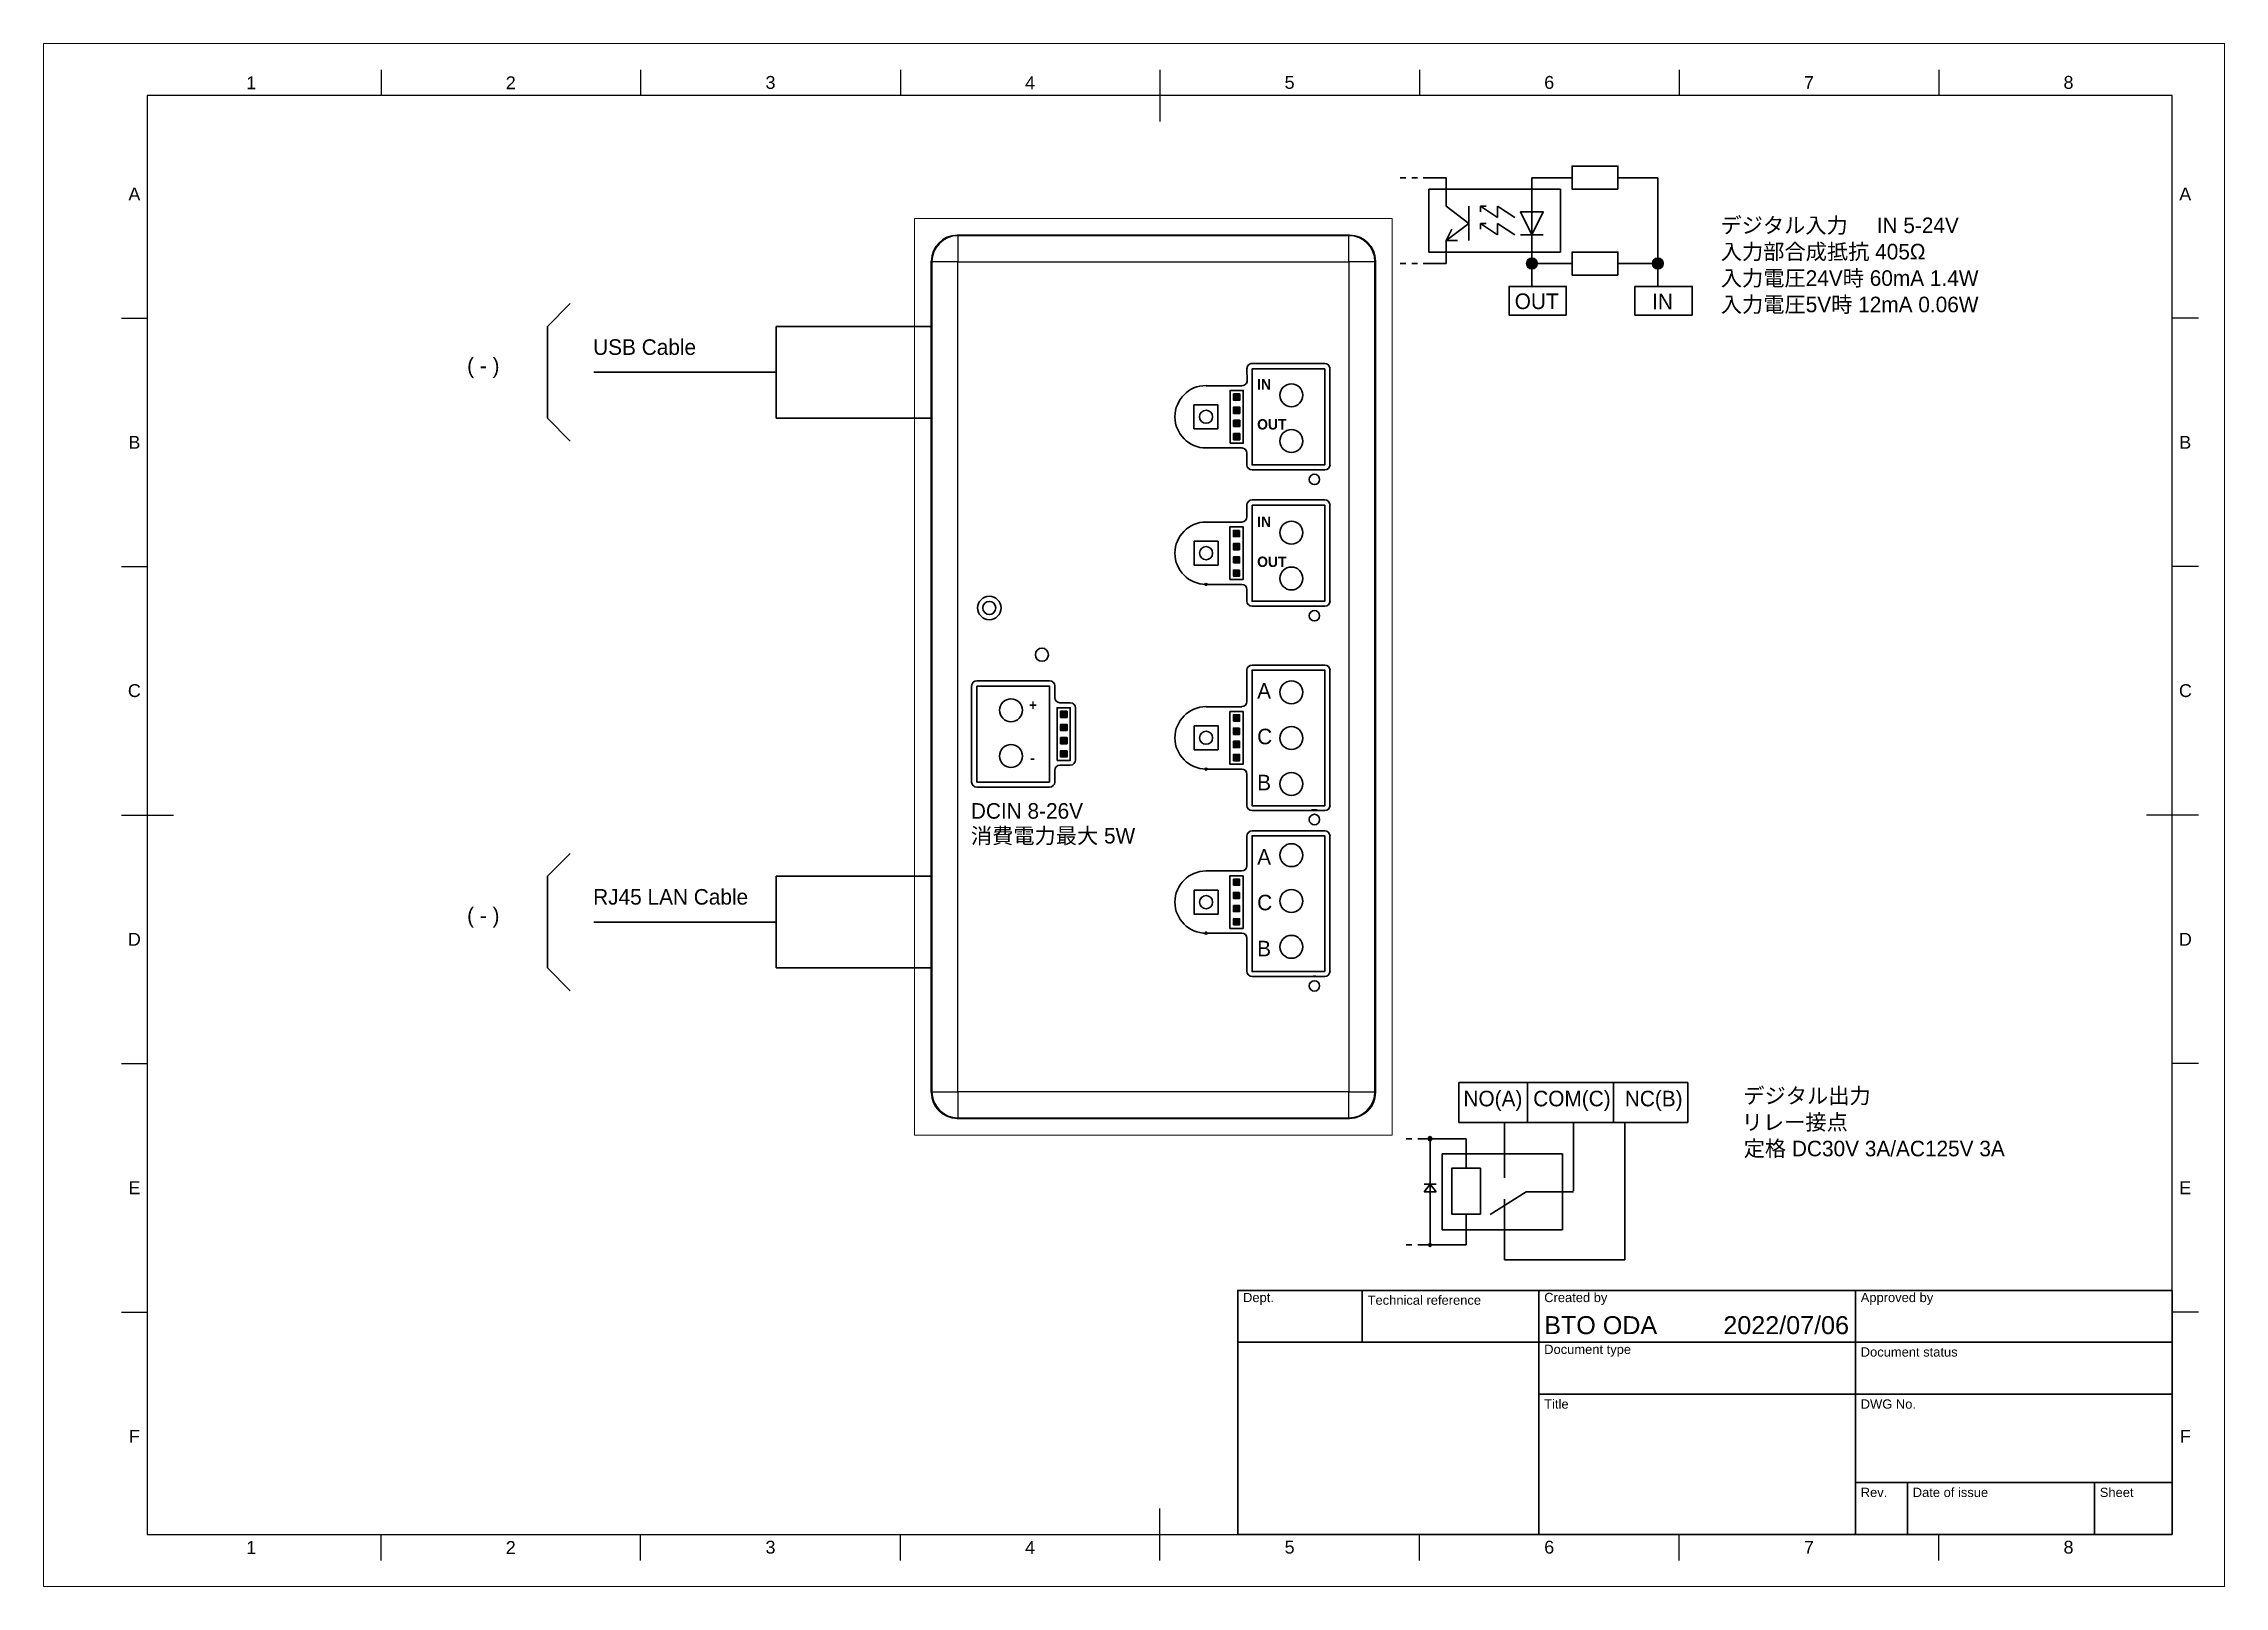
# Model space of a CAD drawing. Extents: x 0 to 1191, y 0 to 842.
import ezdxf

# ---------------------------------------------------------------- set-up
doc = ezdxf.new("R2010")
doc.units = 0
doc.header["$MEASUREMENT"] = 0
for name, color, linetype, lineweight in [('レイヤー 1', 7, 'Continuous', 0), ('端子台', 7, 'Continuous', 0), ('線', 7, 'Continuous', 0), ('行き先', 7, 'Continuous', 0), ('説明', 7, 'Continuous', 0)]:
    doc.layers.add(name, color=color, linetype=linetype, lineweight=lineweight)

# ---------------------------------------------------------------- blocks, each defined once
blk = doc.blocks.new('Block_0')
at = {"layer": 'レイヤー 1'}
h = blk.add_hatch(color=7, dxfattribs=at)
h.dxf.hatch_style = 2
h.paths.add_polyline_path([(635.2, 546.8), (635.2, 547.1), (635, 547.3), (634.7, 547.4), (634.4, 547.4), (634.1, 547.3), (634, 547.1), (633.9, 546.8), (634, 546.5), (634.1, 546.2), (634.4, 546.1), (634.7, 546.1), (635, 546.2), (635.2, 546.5)])
h = blk.add_hatch(color=7, dxfattribs=at)
h.dxf.hatch_style = 2
h.paths.add_polyline_path([(635.2, 446), (635.2, 446.3), (635, 446.5), (634.7, 446.6), (634.4, 446.6), (634.1, 446.5), (634, 446.3), (633.9, 446), (634, 445.7), (634.1, 445.4), (634.4, 445.3), (634.7, 445.3), (635, 445.4), (635.2, 445.7)])
h = blk.add_hatch(color=7, dxfattribs=at)
h.dxf.hatch_style = 2
h.paths.add_polyline_path([(635.2, 356.4), (635.2, 356.7), (635, 356.9), (634.7, 357.1), (634.4, 357.1), (634.1, 356.9), (634, 356.7), (633.9, 356.4), (634, 356.1), (634.1, 355.9), (634.4, 355.7), (634.7, 355.7), (635, 355.9), (635.2, 356.1)])
at = {"layer": 'レイヤー 1', "color": 7, "lineweight": 25}
for p, q in [((499.1, 737), (498.8, 737.3)), ((712.6, 722.8), (712.6, 269.8)), ((484.9, 269.8), (484.6, 269.5)), ((712.6, 269.8), (499.1, 269.8)), ((498.8, 255.4), (499.1, 255.7))]:
    blk.add_line(p, q, dxfattribs=at)
at = {"layer": 'レイヤー 1', "color": 7, "lineweight": 50}
for p, q in [((712.9, 737.3), (498.8, 737.3)), ((484.6, 723.1), (484.6, 269.5)), ((727.1, 269.5), (727.1, 723.1)), ((659.8, 667.3), (699.4, 667.3)), ((634.6, 655.2), (654.2, 655.2)), ((657, 658.1), (656.9, 664.4)), ((702.2, 664.4), (702.2, 612)), ((651, 649.7), (651.6, 649.7)), ((652.1, 648.1), (652.1, 649.8)), ((650.5, 640.9), (652.1, 640.9)), ((650.5, 635.4), (650.5, 633.7)), ((651, 642.5), (651.6, 642.5)), ((651, 635.3), (651.6, 635.3)), ((654.1, 621.2), (634.6, 621.2)), ((651, 628.1), (651.6, 628.1)), ((652.1, 626.5), (652.1, 628.2)), ((656.9, 612), (656.9, 618.4)), ((699.4, 609.2), (659.7, 609.2)), ((656.9, 583.6), (656.9, 590)), ((659.7, 592.9), (699.4, 592.9)), ((702.2, 590), (702.2, 537.6)), ((634.6, 580.8), (654.1, 580.8)), ((650.9, 575.3), (651.5, 575.3)), ((652.1, 573.7), (652.1, 575.4)), ((650.3, 566.5), (652.1, 566.5)), ((650.3, 561), (650.3, 559.3)), ((650.9, 568.1), (651.5, 568.1)), ((650.9, 560.9), (651.5, 560.9)), ((650.9, 553.7), (651.5, 553.7)), ((652.1, 552.1), (652.1, 553.8)), ((654.1, 546.8), (634.6, 546.8)), ((656.9, 537.6), (656.9, 544)), ((699.4, 534.8), (659.7, 534.8)), ((659.7, 502.7), (699.4, 502.7)), ((506.6, 438.9), (506.6, 491.3)), ((509.5, 494.2), (549.1, 494.2)), ((552, 491.3), (552, 485)), ((656.9, 482.9), (656.9, 499.9)), ((702.2, 499.9), (702.2, 426.2)), ((554.8, 482.1), (560.5, 482.1)), ((556.7, 476.6), (557.2, 476.6)), ((557.8, 475.1), (557.8, 476.8)), ((563.3, 479.3), (563.3, 451)), ((634.6, 480), (654.1, 480)), ((556.1, 467.9), (557.8, 467.9)), ((556.7, 469.4), (557.2, 469.4)), ((650.3, 474.7), (650.3, 473)), ((651.5, 473.2), (650.9, 473.2)), ((651.5, 466), (650.9, 466)), ((652.1, 465.8), (652.1, 467.5)), ((556.1, 462.4), (556.1, 460.7)), ((556.7, 462.2), (557.2, 462.2)), ((556.7, 455), (557.2, 455)), ((557.8, 453.5), (557.8, 455.2)), ((652.1, 460.3), (650.3, 460.3)), ((650.3, 453.1), (650.3, 451.4)), ((651.5, 458.8), (650.9, 458.8)), ((552, 445.3), (552, 438.9)), ((560.5, 448.1), (554.8, 448.1)), ((654.1, 446), (634.6, 446)), ((651.5, 451.6), (650.9, 451.6)), ((656.9, 426.2), (656.9, 443.2)), ((549.1, 436.1), (509.5, 436.1)), ((699.4, 423.3), (659.7, 423.3)), ((656.9, 393.2), (656.9, 409.4)), ((659.7, 412.2), (699.4, 412.2)), ((702.2, 409.4), (702.2, 335.6)), ((634.6, 390.4), (654.1, 390.4)), ((650.3, 385.1), (650.3, 383.4)), ((651.5, 383.5), (650.9, 383.5)), ((652.1, 370.7), (650.3, 370.7)), ((651.5, 376.3), (650.9, 376.3)), ((651.5, 369.1), (650.9, 369.1)), ((652.1, 376.2), (652.1, 377.9)), ((650.3, 363.5), (650.3, 361.8)), ((651.5, 361.9), (650.9, 361.9)), ((654.1, 356.4), (634.6, 356.4)), ((656.9, 335.6), (656.9, 353.6)), ((699.4, 332.8), (659.7, 332.8)), ((498.8, 255.4), (712.9, 255.4))]:
    blk.add_line(p, q, dxfattribs=at)
at = {"layer": 'レイヤー 1'}
blk.add_lwpolyline([(475.5, 246.2), (736.2, 246.2), (736.2, 746.4), (475.5, 746.4), (475.5, 246.2)], dxfattribs=at)
at = {"layer": 'レイヤー 1', "color": 7, "lineweight": 25}
for points in [[(499.1, 737), (499.1, 736.8), (499.1, 736.4), (499.1, 735.7), (499.1, 734.9), (499.1, 733.9), (499.1, 732.7), (499.1, 731.3), (499.1, 729.7), (499.1, 728.1), (499.1, 726.4), (499.1, 724.6), (499.1, 722.8), (497.3, 722.8), (495.5, 722.8), (493.8, 722.8), (492.2, 722.8), (490.6, 722.8), (489.2, 722.8), (488, 722.8), (487, 722.8), (486.2, 722.8), (485.5, 722.8), (485.1, 722.8), (484.9, 722.8)], [(712.9, 737.3), (712.6, 737), (499.1, 737)], [(726.8, 722.8), (726.6, 722.8), (726.2, 722.8), (725.5, 722.8), (724.7, 722.8), (723.7, 722.8), (722.5, 722.8), (721.1, 722.8), (719.5, 722.8), (717.9, 722.8), (716.2, 722.8), (714.4, 722.8), (712.6, 722.8), (712.6, 724.6), (712.6, 726.4), (712.6, 728.1), (712.6, 729.7), (712.6, 731.3), (712.6, 732.7), (712.6, 733.9), (712.6, 734.9), (712.6, 735.7), (712.6, 736.4), (712.6, 736.8), (712.6, 737)], [(484.6, 723.1), (484.9, 722.8), (484.9, 269.8)], [(499.1, 269.8), (499.1, 722.8), (712.6, 722.8)], [(727.1, 269.5), (726.8, 269.8), (726.8, 722.8), (727.1, 723.1)], [(484.9, 269.8), (485.1, 269.8), (485.5, 269.8), (486.2, 269.8), (487, 269.8), (488, 269.8), (489.2, 269.8), (490.6, 269.8), (492.2, 269.8), (493.8, 269.8), (495.5, 269.8), (497.3, 269.8), (499.1, 269.8), (499.1, 268), (499.1, 266.3), (499.1, 264.5), (499.1, 262.9), (499.1, 261.4), (499.1, 260), (499.1, 258.8), (499.1, 257.8), (499.1, 256.9), (499.1, 256.3), (499.1, 255.8), (499.1, 255.7)], [(712.6, 255.7), (712.6, 255.8), (712.6, 256.3), (712.6, 256.9), (712.6, 257.8), (712.6, 258.8), (712.6, 260), (712.6, 261.4), (712.6, 262.9), (712.6, 264.5), (712.6, 266.3), (712.6, 268), (712.6, 269.8), (714.4, 269.8), (716.2, 269.8), (717.9, 269.8), (719.5, 269.8), (721.1, 269.8), (722.5, 269.8), (723.7, 269.8), (724.7, 269.8), (725.5, 269.8), (726.2, 269.8), (726.6, 269.8), (726.8, 269.8)], [(499.1, 255.7), (712.6, 255.7), (712.9, 255.4)]]:
    blk.add_lwpolyline(points, dxfattribs=at)
at = {"layer": 'レイヤー 1', "color": 7, "lineweight": 50}
for points in [[(659.7, 664.4), (659.7, 612), (699.4, 612), (699.4, 664.4), (659.7, 664.4)], [(628, 644.7), (628, 631.7), (641.1, 631.7), (641.1, 644.7), (628, 644.7)], [(647.7, 623.8), (654.9, 623.8), (654.9, 652.6), (647.7, 652.6), (647.7, 623.8)], [(653, 650.7), (649.6, 650.7), (649.6, 647.3), (653, 647.3), (653, 650.7)], [(649.6, 650.7), (650.5, 649.8), (650.5, 648.1)], [(649.6, 647.3), (650.5, 648.1), (652.1, 648.1), (653, 647.3)], [(653, 640.1), (653, 643.5), (649.6, 643.5), (649.6, 640.1), (653, 640.1)], [(649.6, 643.5), (650.5, 642.6), (650.5, 640.9), (649.6, 640.1)], [(653, 650.7), (652.1, 649.8), (650.5, 649.8)], [(652.1, 649.8), (650.5, 649.8), (650.5, 648.1), (652.1, 648.1), (652.1, 649.8)], [(653, 643.5), (652.1, 642.6), (650.5, 642.6)], [(651, 648.1), (651, 648.2), (651, 649.7), (651, 649.8)], [(651.6, 648.1), (651.6, 648.2), (651, 648.2)], [(651.6, 648.2), (651.6, 649.7), (651.6, 649.8)], [(649.6, 632.9), (653, 632.9), (653, 636.3), (649.6, 636.3), (649.6, 632.9)], [(653, 636.3), (652.1, 635.4), (650.5, 635.4), (649.6, 636.3)], [(649.6, 632.9), (650.5, 633.7), (652.1, 633.7)], [(652.1, 642.6), (650.5, 642.6), (650.5, 640.9), (652.1, 640.9), (652.1, 642.6)], [(652.1, 635.4), (650.5, 635.4), (650.5, 633.7), (652.1, 633.7), (652.1, 635.4)], [(651, 640.9), (651, 641), (651, 642.5), (651, 642.6)], [(651.6, 640.9), (651.6, 641), (651, 641)], [(651, 633.7), (651, 633.8), (651, 635.3), (651, 635.4)], [(651.6, 633.7), (651.6, 633.8), (651, 633.8)], [(651.6, 641), (651.6, 642.5), (651.6, 642.6)], [(651.6, 633.8), (651.6, 635.3), (651.6, 635.4)], [(653, 640.1), (652.1, 640.9), (652.1, 642.6)], [(653, 632.9), (652.1, 633.7), (652.1, 635.4)], [(653, 629.1), (649.6, 629.1), (649.6, 625.7), (653, 625.7), (653, 629.1)], [(649.6, 629.1), (650.5, 628.2), (650.5, 626.5)], [(649.6, 625.7), (650.5, 626.5), (652.1, 626.5), (653, 625.7)], [(653, 629.1), (652.1, 628.2), (650.5, 628.2)], [(652.1, 628.2), (650.5, 628.2), (650.5, 626.5), (652.1, 626.5), (652.1, 628.2)], [(651, 626.5), (651, 626.6), (651, 628.1), (651, 628.2)], [(651.6, 626.5), (651.6, 626.6), (651, 626.6)], [(651.6, 626.6), (651.6, 628.1), (651.6, 628.2)], [(659.7, 590), (659.7, 537.6), (699.4, 537.6), (699.4, 590), (659.7, 590)], [(647.6, 549.4), (654.8, 549.4), (654.8, 578.2), (647.6, 578.2), (647.6, 549.4)], [(652.9, 576.2), (649.5, 576.2), (649.5, 572.9), (652.9, 572.9), (652.9, 576.2)], [(649.5, 576.2), (650.3, 575.4), (650.3, 573.7)], [(649.5, 572.9), (650.3, 573.7), (652.1, 573.7), (652.9, 572.9)], [(652.9, 576.2), (652.1, 575.4), (650.3, 575.4)], [(652.1, 575.4), (650.3, 575.4), (650.3, 573.7), (652.1, 573.7), (652.1, 575.4)], [(650.9, 573.7), (650.9, 573.8), (650.9, 575.3), (650.9, 575.4)], [(651.5, 573.7), (651.5, 573.8), (650.9, 573.8)], [(651.5, 573.8), (651.5, 575.3), (651.5, 575.4)], [(628.1, 570.3), (628.1, 557.3), (641.2, 557.3), (641.2, 570.3), (628.1, 570.3)], [(652.9, 565.7), (652.9, 569), (649.5, 569), (649.5, 565.7), (652.9, 565.7)], [(649.5, 569), (650.3, 568.2), (650.3, 566.5), (649.5, 565.7)], [(649.5, 558.5), (652.9, 558.5), (652.9, 561.8), (649.5, 561.8), (649.5, 558.5)], [(652.9, 561.8), (652.1, 561), (650.3, 561), (649.5, 561.8)], [(652.9, 569), (652.1, 568.2), (650.3, 568.2)], [(652.1, 568.2), (650.3, 568.2), (650.3, 566.5), (652.1, 566.5), (652.1, 568.2)], [(652.1, 561), (650.3, 561), (650.3, 559.3), (652.1, 559.3), (652.1, 561)], [(650.9, 566.5), (650.9, 566.6), (650.9, 568.1), (650.9, 568.2)], [(651.5, 566.5), (651.5, 566.6), (650.9, 566.6)], [(650.9, 559.3), (650.9, 559.4), (650.9, 560.9), (650.9, 561)], [(651.5, 566.6), (651.5, 568.1), (651.5, 568.2)], [(651.5, 559.4), (651.5, 560.9), (651.5, 561)], [(652.9, 565.7), (652.1, 566.5), (652.1, 568.2)], [(652.9, 558.5), (652.1, 559.3), (652.1, 561)], [(649.5, 558.5), (650.3, 559.3), (652.1, 559.3)], [(652.9, 554.6), (649.5, 554.6), (649.5, 551.3), (652.9, 551.3), (652.9, 554.6)], [(649.5, 554.6), (650.3, 553.8), (650.3, 552.1)], [(649.5, 551.3), (650.3, 552.1), (652.1, 552.1), (652.9, 551.3)], [(652.9, 554.6), (652.1, 553.8), (650.3, 553.8)], [(652.1, 553.8), (650.3, 553.8), (650.3, 552.1), (652.1, 552.1), (652.1, 553.8)], [(651.5, 559.3), (651.5, 559.4), (650.9, 559.4)], [(650.9, 552.1), (650.9, 552.2), (650.9, 553.7), (650.9, 553.8)], [(651.5, 552.1), (651.5, 552.2), (650.9, 552.2)], [(651.5, 552.2), (651.5, 553.7), (651.5, 553.8)], [(699.4, 426), (659.7, 426), (659.7, 500), (699.4, 500), (699.4, 426)], [(509.5, 491.3), (509.5, 438.9), (549.1, 438.9), (549.1, 491.3), (509.5, 491.3)], [(553.3, 450.7), (560.5, 450.7), (560.5, 479.5), (553.3, 479.5), (553.3, 450.7)], [(558.7, 477.6), (555.2, 477.6), (555.2, 474.2), (558.7, 474.2), (558.7, 477.6)], [(555.2, 477.6), (556.1, 476.8), (556.1, 475.1)], [(558.7, 477.6), (557.8, 476.8), (556.1, 476.8)], [(557.8, 476.8), (556.1, 476.8), (556.1, 475.1), (557.8, 475.1), (557.8, 476.8)], [(556.7, 475.1), (556.7, 475.2), (556.7, 476.6), (556.7, 476.8)], [(557.2, 475.2), (557.2, 476.6), (557.2, 476.8)], [(654.8, 477.4), (647.6, 477.4), (647.6, 448.6), (654.8, 448.6), (654.8, 477.4)], [(555.2, 474.2), (556.1, 475.1), (557.8, 475.1), (558.7, 474.2)], [(558.7, 467), (558.7, 470.4), (555.2, 470.4), (555.2, 467), (558.7, 467)], [(555.2, 470.4), (556.1, 469.6), (556.1, 467.9), (555.2, 467)], [(558.7, 470.4), (557.8, 469.6), (556.1, 469.6)], [(557.8, 469.6), (556.1, 469.6), (556.1, 467.9), (557.8, 467.9), (557.8, 469.6)], [(557.2, 475.1), (557.2, 475.2), (556.7, 475.2)], [(556.7, 467.9), (556.7, 468), (556.7, 469.4), (556.7, 469.6)], [(557.2, 467.9), (557.2, 468), (556.7, 468)], [(557.2, 468), (557.2, 469.4), (557.2, 469.6)], [(558.7, 467), (557.8, 467.9), (557.8, 469.6)], [(628.1, 469.6), (628.1, 456.5), (641.2, 456.5), (641.2, 469.6), (628.1, 469.6)], [(649.5, 472.1), (652.9, 472.1), (652.9, 475.6), (649.5, 475.6), (649.5, 472.1)], [(652.9, 475.6), (652.1, 474.7), (650.3, 474.7), (649.5, 475.6)], [(649.5, 472.1), (650.3, 473), (652.1, 473)], [(652.9, 468.4), (649.5, 468.4), (649.5, 464.9), (652.9, 464.9), (652.9, 468.4)], [(649.5, 468.4), (650.3, 467.5), (650.3, 465.8)], [(649.5, 464.9), (650.3, 465.8), (652.1, 465.8), (652.9, 464.9)], [(650.3, 473), (652.1, 473), (652.1, 474.7), (650.3, 474.7), (650.3, 473)], [(652.9, 468.4), (652.1, 467.5), (650.3, 467.5)], [(650.3, 465.8), (652.1, 465.8), (652.1, 467.5), (650.3, 467.5), (650.3, 465.8)], [(650.9, 474.7), (650.9, 474.5), (651.5, 474.5)], [(650.9, 474.5), (650.9, 473.2), (650.9, 473)], [(650.9, 467.5), (650.9, 467.3), (651.5, 467.3)], [(650.9, 467.3), (650.9, 466), (650.9, 465.8)], [(651.5, 474.7), (651.5, 474.5), (651.5, 473.2), (651.5, 473)], [(651.5, 467.5), (651.5, 467.3), (651.5, 466), (651.5, 465.8)], [(652.9, 472.1), (652.1, 473), (652.1, 474.7)], [(555.2, 459.8), (558.7, 459.8), (558.7, 463.2), (555.2, 463.2), (555.2, 459.8)], [(558.7, 463.2), (557.8, 462.4), (556.1, 462.4), (555.2, 463.2)], [(555.2, 459.8), (556.1, 460.7), (557.8, 460.7)], [(558.7, 456), (555.2, 456), (555.2, 452.6), (558.7, 452.6), (558.7, 456)], [(555.2, 456), (556.1, 455.2), (556.1, 453.5)], [(555.2, 452.6), (556.1, 453.5), (557.8, 453.5), (558.7, 452.6)], [(557.8, 462.4), (556.1, 462.4), (556.1, 460.7), (557.8, 460.7), (557.8, 462.4)], [(558.7, 456), (557.8, 455.2), (556.1, 455.2)], [(557.8, 455.2), (556.1, 455.2), (556.1, 453.5), (557.8, 453.5), (557.8, 455.2)], [(556.7, 460.7), (556.7, 460.8), (556.7, 462.2), (556.7, 462.4)], [(557.2, 460.7), (557.2, 460.8), (556.7, 460.8)], [(556.7, 453.5), (556.7, 453.6), (556.7, 455), (556.7, 455.2)], [(557.2, 453.5), (557.2, 453.6), (556.7, 453.6)], [(557.2, 460.8), (557.2, 462.2), (557.2, 462.4)], [(557.2, 453.6), (557.2, 455), (557.2, 455.2)], [(558.7, 459.8), (557.8, 460.7), (557.8, 462.4)], [(649.5, 461.2), (649.5, 457.7), (652.9, 457.7), (652.9, 461.2), (649.5, 461.2)], [(649.5, 461.2), (650.3, 460.3), (650.3, 458.6)], [(649.5, 457.7), (650.3, 458.6), (652.1, 458.6)], [(649.5, 450.5), (652.9, 450.5), (652.9, 454), (649.5, 454), (649.5, 450.5)], [(652.9, 454), (652.1, 453.1), (650.3, 453.1), (649.5, 454)], [(650.3, 458.6), (652.1, 458.6), (652.1, 460.3), (650.3, 460.3), (650.3, 458.6)], [(650.3, 451.4), (652.1, 451.4), (652.1, 453.1), (650.3, 453.1), (650.3, 451.4)], [(650.9, 460.3), (650.9, 460.1), (651.5, 460.1)], [(650.9, 460.1), (650.9, 458.8), (650.9, 458.6)], [(650.9, 453.1), (650.9, 452.9), (651.5, 452.9)], [(650.9, 452.9), (650.9, 451.6), (650.9, 451.4)], [(651.5, 460.3), (651.5, 460.1), (651.5, 458.8), (651.5, 458.6)], [(651.5, 453.1), (651.5, 452.9), (651.5, 451.6), (651.5, 451.4)], [(652.9, 457.7), (652.1, 458.6), (652.1, 460.3), (652.9, 461.2)], [(652.9, 450.5), (652.1, 451.4), (652.1, 453.1)], [(649.5, 450.5), (650.3, 451.4), (652.1, 451.4)], [(699.4, 335.5), (659.7, 335.5), (659.7, 409.6), (699.4, 409.6), (699.4, 335.5)], [(654.8, 387.8), (647.6, 387.8), (647.6, 359), (654.8, 359), (654.8, 387.8)], [(649.5, 382.6), (652.9, 382.6), (652.9, 385.9), (649.5, 385.9), (649.5, 382.6)], [(652.9, 385.9), (652.1, 385.1), (650.3, 385.1), (649.5, 385.9)], [(649.5, 382.6), (650.3, 383.4), (652.1, 383.4)], [(650.3, 383.4), (652.1, 383.4), (652.1, 385.1), (650.3, 385.1), (650.3, 383.4)], [(650.9, 385.1), (650.9, 385), (651.5, 385)], [(650.9, 385), (650.9, 383.5), (650.9, 383.4)], [(651.5, 385.1), (651.5, 385), (651.5, 383.5), (651.5, 383.4)], [(652.9, 382.6), (652.1, 383.4), (652.1, 385.1)], [(628.1, 379.9), (628.1, 366.9), (641.2, 366.9), (641.2, 379.9), (628.1, 379.9)], [(652.9, 378.7), (649.5, 378.7), (649.5, 375.4), (652.9, 375.4), (652.9, 378.7)], [(649.5, 378.7), (650.3, 377.9), (650.3, 376.2)], [(649.5, 375.4), (650.3, 376.2), (652.1, 376.2), (652.9, 375.4)], [(649.5, 371.5), (649.5, 368.2), (652.9, 368.2), (652.9, 371.5), (649.5, 371.5)], [(649.5, 371.5), (650.3, 370.7), (650.3, 369)], [(652.9, 378.7), (652.1, 377.9), (650.3, 377.9)], [(650.3, 376.2), (652.1, 376.2), (652.1, 377.9), (650.3, 377.9), (650.3, 376.2)], [(650.3, 369), (652.1, 369), (652.1, 370.7), (650.3, 370.7), (650.3, 369)], [(650.9, 377.9), (650.9, 377.8), (651.5, 377.8)], [(650.9, 377.8), (650.9, 376.3), (650.9, 376.2)], [(650.9, 370.7), (650.9, 370.6), (651.5, 370.6)], [(650.9, 370.6), (650.9, 369.1), (650.9, 369)], [(651.5, 377.9), (651.5, 377.8), (651.5, 376.3), (651.5, 376.2)], [(651.5, 370.7), (651.5, 370.6), (651.5, 369.1), (651.5, 369)], [(652.9, 368.2), (652.1, 369), (652.1, 370.7), (652.9, 371.5)], [(649.5, 368.2), (650.3, 369), (652.1, 369)], [(649.5, 361), (652.9, 361), (652.9, 364.3), (649.5, 364.3), (649.5, 361)], [(652.9, 364.3), (652.1, 363.5), (650.3, 363.5), (649.5, 364.3)], [(649.5, 361), (650.3, 361.8), (652.1, 361.8)], [(650.3, 361.8), (652.1, 361.8), (652.1, 363.5), (650.3, 363.5), (650.3, 361.8)], [(650.9, 363.5), (650.9, 363.4), (651.5, 363.4)], [(650.9, 363.4), (650.9, 361.9), (650.9, 361.8)], [(651.5, 363.5), (651.5, 363.4), (651.5, 361.9), (651.5, 361.8)], [(652.9, 361), (652.1, 361.8), (652.1, 363.5)]]:
    blk.add_lwpolyline(points, dxfattribs=at)
at = {"layer": 'レイヤー 1'}
for points in [[(635.2, 546.8), (635.2, 547.1), (635, 547.3), (634.7, 547.4), (634.4, 547.4), (634.1, 547.3), (634, 547.1), (633.9, 546.8), (634, 546.5), (634.1, 546.2), (634.4, 546.1), (634.7, 546.1), (635, 546.2), (635.2, 546.5)], [(635.2, 446), (635.2, 446.3), (635, 446.5), (634.7, 446.6), (634.4, 446.6), (634.1, 446.5), (634, 446.3), (633.9, 446), (634, 445.7), (634.1, 445.4), (634.4, 445.3), (634.7, 445.3), (635, 445.4), (635.2, 445.7)], [(635.2, 356.4), (635.2, 356.7), (635, 356.9), (634.7, 357.1), (634.4, 357.1), (634.1, 356.9), (634, 356.7), (633.9, 356.4), (634, 356.1), (634.1, 355.9), (634.4, 355.7), (634.7, 355.7), (635, 355.9), (635.2, 356.1)]]:
    blk.add_lwpolyline(points, close=True, dxfattribs=at)
at = {"layer": 'レイヤー 1', "color": 7, "lineweight": 0}
for points in [[(635.2, 546.8), (635.2, 547.1), (635, 547.3), (634.7, 547.4), (634.4, 547.4), (634.1, 547.3), (634, 547.1), (633.9, 546.8), (634, 546.5), (634.1, 546.2), (634.4, 546.1), (634.7, 546.1), (635, 546.2), (635.2, 546.5)], [(635.2, 446), (635.2, 446.3), (635, 446.5), (634.7, 446.6), (634.4, 446.6), (634.1, 446.5), (634, 446.3), (633.9, 446), (634, 445.7), (634.1, 445.4), (634.4, 445.3), (634.7, 445.3), (635, 445.4), (635.2, 445.7)], [(635.2, 356.4), (635.2, 356.7), (635, 356.9), (634.7, 357.1), (634.4, 357.1), (634.1, 356.9), (634, 356.7), (633.9, 356.4), (634, 356.1), (634.1, 355.9), (634.4, 355.7), (634.7, 355.7), (635, 355.9), (635.2, 356.1)]]:
    blk.add_lwpolyline(points, close=True, dxfattribs=at)
at = {"layer": 'レイヤー 1', "color": 7, "lineweight": 50}
for points in [[(498.9, 737.3), (491, 737.3), (484.7, 731), (484.7, 723.2)], [(727.1, 723.2), (727.1, 731), (720.7, 737.3), (712.9, 737.3)], [(702.3, 664.5), (702.3, 666), (701, 667.3), (699.5, 667.3)], [(656.9, 618.4), (656.9, 620), (655.7, 621.2), (654.1, 621.2)], [(656.9, 612), (656.9, 610.5), (658.2, 609.2), (659.7, 609.2)], [(695.4, 609.2), (694.3, 609.5), (693.2, 609.5), (692.1, 609.2)], [(699.5, 609.2), (701, 609.2), (702.3, 610.5), (702.3, 612)], [(654.1, 580.8), (655.7, 580.8), (656.9, 582.1), (656.9, 583.6)], [(659.7, 592.9), (658.2, 592.9), (656.9, 591.6), (656.9, 590.1)], [(702.3, 590.1), (702.3, 591.6), (701, 592.9), (699.5, 592.9)], [(656.9, 544), (656.9, 545.6), (655.7, 546.8), (654.1, 546.8)], [(656.9, 537.6), (656.9, 536.1), (658.2, 534.8), (659.7, 534.8)], [(699.5, 534.8), (701, 534.8), (702.3, 536.1), (702.3, 537.6)], [(695.4, 534.8), (694.3, 535.1), (693.2, 535.1), (692.1, 534.8)], [(659.7, 502.7), (658.2, 502.7), (656.9, 501.5), (656.9, 499.9)], [(702.3, 499.9), (702.3, 501.5), (701, 502.7), (699.5, 502.7)], [(509.5, 494.2), (507.9, 494.2), (506.6, 492.9), (506.6, 491.4)], [(552, 491.4), (552, 492.9), (550.7, 494.2), (549.1, 494.2)], [(552, 485), (552, 483.4), (553.3, 482.2), (554.8, 482.2)], [(563.3, 479.3), (563.3, 480.9), (562.1, 482.2), (560.5, 482.2)], [(654.1, 480.1), (655.7, 480.1), (656.9, 481.3), (656.9, 482.9)], [(554.8, 448.1), (553.3, 448.1), (552, 446.9), (552, 445.3)], [(560.5, 448.1), (562.1, 448.1), (563.3, 449.4), (563.3, 451)], [(656.9, 443.2), (656.9, 444.8), (655.7, 446), (654.1, 446)], [(506.6, 438.9), (506.6, 437.4), (507.9, 436.1), (509.5, 436.1)], [(549.1, 436.1), (550.7, 436.1), (552, 437.4), (552, 438.9)], [(656.9, 426.2), (656.9, 424.6), (658.2, 423.4), (659.7, 423.4)], [(695.8, 423.4), (694.5, 423.9), (693, 423.9), (691.7, 423.4)], [(699.5, 423.4), (701, 423.4), (702.3, 424.6), (702.3, 426.2)], [(659.7, 412.3), (658.2, 412.3), (656.9, 411), (656.9, 409.4)], [(702.3, 409.4), (702.3, 411), (701, 412.3), (699.5, 412.3)], [(654.1, 390.4), (655.7, 390.4), (656.9, 391.7), (656.9, 393.3)], [(656.9, 353.6), (656.9, 355.2), (655.7, 356.5), (654.1, 356.5)], [(656.9, 335.7), (656.9, 334.1), (658.2, 332.8), (659.7, 332.8)], [(699.5, 332.8), (701, 332.8), (702.3, 334.1), (702.3, 335.7)], [(695.2, 332.8), (694.3, 333.1), (693.2, 333.1), (692.3, 332.8)], [(484.7, 269.5), (484.7, 261.7), (491, 255.4), (498.9, 255.4)], [(712.9, 255.4), (720.7, 255.4), (727.1, 261.7), (727.1, 269.5)]]:
    blk.add_open_spline(points, degree=3, dxfattribs=at)
at = {"layer": 'レイヤー 1', "color": 7, "lineweight": 25}
for points in [[(499.1, 737), (491.3, 737), (485, 730.6), (484.9, 722.8)], [(726.8, 722.8), (726.8, 730.6), (720.4, 737), (712.6, 737)], [(484.9, 269.9), (485, 262.1), (491.3, 255.7), (499.1, 255.7)], [(712.6, 255.7), (720.4, 255.7), (726.8, 262.1), (726.8, 269.9)]]:
    blk.add_open_spline(points, degree=3, dxfattribs=at)
at = {"layer": 'レイヤー 1', "color": 7, "lineweight": 50}
for points, knots in [([(659.8, 667.3), (659, 667.3), (658.3, 667), (657.8, 666.5), (657.2, 665.9), (656.9, 665.2), (656.9, 664.4)], [0, 0, 0, 0, 1, 1, 1, 2, 2, 2, 2]), ([(634.6, 655.3), (625.2, 655.3), (617.6, 647.6), (617.6, 638.2), (617.6, 628.9), (625.2, 621.2), (634.6, 621.2)], [0, 0, 0, 0, 1, 1, 1, 2, 2, 2, 2]), ([(654.2, 655.2), (655, 655.2), (655.7, 655.5), (656.2, 656), (656.8, 656.6), (657.1, 657.3), (657.1, 658.1)], [0, 0, 0, 0, 1, 1, 1, 2, 2, 2, 2]), ([(631, 638.2), (631, 636.3), (632.6, 634.7), (634.6, 634.7), (636.6, 634.7), (638.2, 636.3), (638.2, 638.2), (638.2, 640.2), (636.6, 641.8), (634.6, 641.8), (632.6, 641.8), (631, 640.2), (631, 638.2)], [0, 0, 0, 0, 1, 1, 1, 2, 2, 2, 3, 3, 3, 4, 4, 4, 4]), ([(696.6, 604), (696.6, 605.6), (695.3, 606.9), (693.8, 606.9), (692.2, 606.9), (690.9, 605.6), (690.9, 604), (690.9, 602.5), (692.2, 601.2), (693.8, 601.2), (695.3, 601.2), (696.6, 602.5), (696.6, 604)], [0, 0, 0, 0, 1, 1, 1, 2, 2, 2, 3, 3, 3, 4, 4, 4, 4]), ([(634.6, 580.8), (625.2, 580.8), (617.6, 573.2), (617.6, 563.8), (617.6, 554.4), (625.2, 546.8), (634.6, 546.8)], [0, 0, 0, 0, 1, 1, 1, 2, 2, 2, 2]), ([(631.1, 563.8), (631.1, 561.8), (632.7, 560.2), (634.6, 560.2), (636.6, 560.2), (638.2, 561.8), (638.2, 563.8), (638.2, 565.8), (636.6, 567.4), (634.6, 567.4), (632.7, 567.4), (631.1, 565.8), (631.1, 563.8)], [0, 0, 0, 0, 1, 1, 1, 2, 2, 2, 3, 3, 3, 4, 4, 4, 4]), ([(522.7, 533.9), (522.7, 537.4), (519.8, 540.3), (516.3, 540.3), (512.7, 540.3), (509.9, 537.4), (509.9, 533.9), (509.9, 530.4), (512.7, 527.5), (516.3, 527.5), (519.8, 527.5), (522.7, 530.4), (522.7, 533.9)], [0, 0, 0, 0, 1, 1, 1, 2, 2, 2, 3, 3, 3, 4, 4, 4, 4]), ([(512.7, 533.9), (512.7, 531.9), (514.3, 530.3), (516.3, 530.3), (518.2, 530.3), (519.8, 531.9), (519.8, 533.9), (519.8, 535.9), (518.2, 537.5), (516.3, 537.5), (514.3, 537.5), (512.7, 535.9), (512.7, 533.9)], [0, 0, 0, 0, 1, 1, 1, 2, 2, 2, 3, 3, 3, 4, 4, 4, 4]), ([(696.6, 529.6), (696.6, 531.2), (695.3, 532.5), (693.8, 532.5), (692.2, 532.5), (690.9, 531.2), (690.9, 529.6), (690.9, 528.1), (692.2, 526.8), (693.8, 526.8), (695.3, 526.8), (696.6, 528.1), (696.6, 529.6)], [0, 0, 0, 0, 1, 1, 1, 2, 2, 2, 3, 3, 3, 4, 4, 4, 4]), ([(548.5, 508.4), (548.5, 510.4), (546.9, 512), (545, 512), (543, 512), (541.4, 510.4), (541.4, 508.4), (541.4, 506.4), (543, 504.8), (545, 504.8), (546.9, 504.8), (548.5, 506.4), (548.5, 508.4)], [0, 0, 0, 0, 1, 1, 1, 2, 2, 2, 3, 3, 3, 4, 4, 4, 4]), ([(634.6, 480.1), (625.2, 480), (617.6, 472.4), (617.6, 463), (617.6, 453.7), (625.2, 446.1), (634.6, 446)], [0, 0, 0, 0, 1, 1, 1, 2, 2, 2, 2]), ([(631.1, 463), (631.1, 461.1), (632.7, 459.5), (634.6, 459.5), (636.6, 459.5), (638.2, 461.1), (638.2, 463), (638.2, 465), (636.6, 466.6), (634.6, 466.6), (632.7, 466.6), (631.1, 465), (631.1, 463)], [0, 0, 0, 0, 1, 1, 1, 2, 2, 2, 3, 3, 3, 4, 4, 4, 4]), ([(696.6, 418.4), (696.6, 420), (695.3, 421.3), (693.8, 421.3), (692.2, 421.3), (690.9, 420), (690.9, 418.4), (690.9, 416.8), (692.2, 415.6), (693.8, 415.6), (695.3, 415.6), (696.6, 416.8), (696.6, 418.4)], [0, 0, 0, 0, 1, 1, 1, 2, 2, 2, 3, 3, 3, 4, 4, 4, 4]), ([(634.6, 390.4), (625.2, 390.4), (617.6, 382.8), (617.6, 373.4), (617.6, 364), (625.2, 356.4), (634.6, 356.4)], [0, 0, 0, 0, 1, 1, 1, 2, 2, 2, 2]), ([(631.1, 373.4), (631.1, 371.4), (632.7, 369.8), (634.6, 369.8), (636.6, 369.8), (638.2, 371.4), (638.2, 373.4), (638.2, 375.4), (636.6, 377), (634.6, 377), (632.7, 377), (631.1, 375.4), (631.1, 373.4)], [0, 0, 0, 0, 1, 1, 1, 2, 2, 2, 3, 3, 3, 4, 4, 4, 4]), ([(696.6, 327.7), (696.6, 329.3), (695.3, 330.5), (693.8, 330.5), (692.2, 330.5), (690.9, 329.3), (690.9, 327.7), (690.9, 326.1), (692.2, 324.8), (693.8, 324.8), (695.3, 324.8), (696.6, 326.1), (696.6, 327.7)], [0, 0, 0, 0, 1, 1, 1, 2, 2, 2, 3, 3, 3, 4, 4, 4, 4])]:
    blk.add_open_spline(points, degree=3, knots=knots, dxfattribs=at)
blk = doc.blocks.new('Block_1')
at = {"layer": 'レイヤー 1', "color": 7, "lineweight": 25}
for p, q in [((184.2, 827.6), (184.2, 813.5)), ((325.9, 827.6), (325.9, 813.5)), ((467.7, 827.6), (467.7, 813.5)), ((609.4, 827.6), (609.4, 799.3)), ((751.1, 827.6), (751.1, 813.5)), ((892.9, 827.6), (892.9, 813.5)), ((1034.6, 827.6), (1034.6, 813.5)), ((42.5, 692.1), (56.6, 692.1)), ((1176.3, 692.1), (1162.1, 692.1)), ((42.5, 556.5), (56.6, 556.5)), ((1176.3, 556.5), (1162.1, 556.5)), ((42.5, 420.9), (70.9, 420.9)), ((1176.3, 420.9), (1148, 420.9)), ((42.5, 285.3), (56.6, 285.3)), ((1176.3, 285.3), (1162.1, 285.3)), ((42.5, 149.7), (56.6, 149.7)), ((1176.3, 149.7), (1162.1, 149.7)), ((609.4, 14.2), (609.4, 42.5)), ((56.6, 28.3), (1162.1, 28.3)), ((184.2, 14.2), (184.2, 28.3)), ((325.9, 14.2), (325.9, 28.3)), ((467.7, 14.2), (467.7, 28.3)), ((751.1, 14.2), (751.1, 28.3)), ((892.9, 14.2), (892.9, 28.3)), ((1034.6, 14.2), (1034.6, 28.3))]:
    blk.add_line(p, q, dxfattribs=at)
at = {"layer": 'レイヤー 1'}
blk.add_lwpolyline([(0, 0), (1190.5, 0), (1190.5, 841.9), (0, 841.9), (0, 0)], dxfattribs=at)
at = {"layer": 'レイヤー 1', "color": 7, "lineweight": 25}
blk.add_lwpolyline([(1162.1, 28.3), (1162.1, 813.5), (56.6, 813.5), (56.6, 28.3)], dxfattribs=at)
blk = doc.blocks.new('Block_2')
at = {"layer": 'レイヤー 1'}
blk.add_lwpolyline([(0, 0), (1190.5, 0), (1190.5, 841.9), (0, 841.9), (0, 0)], dxfattribs=at)
at = {"layer": 'レイヤー 1', "insert": (110.6, 817), "char_height": 0.2, "attachment_point": 7}
blk.add_mtext('\\C7;\\FArial|b0|i0|c1;\\H7.008945;\\W1.000000;1', dxfattribs=at)
blk = doc.blocks.new('Block_3')
at = {"layer": 'レイヤー 1', "color": 7, "lineweight": 35}
for p, q in [((719.9, 133.2), (719.9, 161.5)), ((816.3, 28.3), (816.3, 161.5)), ((989.2, 28.3), (989.2, 161.5)), ((1162.1, 28.3), (1162.1, 161.5)), ((651.9, 133.2), (1162.1, 133.2)), ((816.3, 104.8), (1162.1, 104.8)), ((989.2, 56.6), (1162.1, 56.6)), ((1017.6, 28.3), (1017.6, 56.6)), ((1119.6, 28.3), (1119.6, 56.6)), ((651.9, 28.3), (1162.1, 28.3))]:
    blk.add_line(p, q, dxfattribs=at)
at = {"layer": 'レイヤー 1'}
blk.add_lwpolyline([(0, 0), (1190.5, 0), (1190.5, 841.9), (0, 841.9), (0, 0)], dxfattribs=at)
at = {"layer": 'レイヤー 1', "color": 7, "lineweight": 35}
blk.add_lwpolyline([(1162.1, 161.5), (651.9, 161.5), (651.9, 28.3)], dxfattribs=at)
at = {"layer": 'レイヤー 1', "char_height": 0.2, "attachment_point": 7}
for s, insert in [('\\C7;\\FArial|b0|i0|c1;\\H7.008945;\\W1.000000;2', (252.3, 817)), ('\\C7;\\FArial|b0|i0|c1;\\H7.008945;\\W1.000000;3', (394.1, 817.1)), ('\\C7;\\FArial|b0|i0|c1;\\H7.008945;\\W1.000000;4', (535.8, 817)), ('\\C7;\\FArial|b0|i0|c1;\\H7.008945;\\W1.000000;5', (677.5, 817.1)), ('\\C7;\\FArial|b0|i0|c1;\\H7.008945;\\W1.000000;6', (819.2, 817.1)), ('\\C7;\\FArial|b0|i0|c1;\\H7.008945;\\W1.000000;7', (961, 817.1)), ('\\C7;\\FArial|b0|i0|c1;\\H7.008945;\\W1.000000;8', (1102.7, 817.1)), ('\\C7;\\FArial|b0|i0|c1;\\H7.008945;\\W1.000000;A', (46.3, 756.3)), ('\\C7;\\FArial|b0|i0|c1;\\H7.008945;\\W1.000000;A', (1165.9, 756.3)), ('\\C7;\\FArial|b0|i0|c1;\\H7.008945;\\W1.000000;B', (46.3, 620.8)), ('\\C7;\\FArial|b0|i0|c1;\\H7.008945;\\W1.000000;B', (1165.9, 620.8)), ('\\C7;\\FArial|b0|i0|c1;\\H7.008945;\\W1.000000;C', (46, 485.2)), ('\\C7;\\FArial|b0|i0|c1;\\H7.008945;\\W1.000000;C', (1165.7, 485.2)), ('\\C7;\\FArial|b0|i0|c1;\\H7.008945;\\W1.000000;D', (46, 349.6)), ('\\C7;\\FArial|b0|i0|c1;\\H7.008945;\\W1.000000;D', (1165.7, 349.6)), ('\\C7;\\FArial|b0|i0|c1;\\H7.008945;\\W1.000000;E', (46.3, 214)), ('\\C7;\\FArial|b0|i0|c1;\\H7.008945;\\W1.000000;E', (1165.9, 214)), ('\\C7;\\FArial|b0|i0|c1;\\H5.046411;\\W1.000000;Dept.', (654.8, 153.6)), ('\\C7;\\FArial|b0|i0|c1;\\H5.046411;\\W1.000000;Technical reference', (722.8, 153.6)), ('\\C7;\\FArial|b0|i0|c1;\\H5.046411;\\W1.000000;Created by', (819.2, 153.6)), ('\\C7;\\FArial|b0|i0|c1;\\H5.046411;\\W1.000000;Approved by', (992, 153.6)), ('\\C7;\\FArial|b0|i0|c1;\\H9.812498;\\W1.000000;BTO ODA', (819.2, 137.5)), ('\\C7;\\FArial|b0|i0|c1;\\H9.812498;\\W1.000000;2022/07/06', (917, 137.5)), ('\\C7;\\FArial|b0|i0|c1;\\H5.046411;\\W1.000000;Document type', (819.2, 125.3)), ('\\C7;\\FArial|b0|i0|c1;\\H5.046411;\\W1.000000;Document status', (992, 125.3)), ('\\C7;\\FArial|b0|i0|c1;\\H5.046411;\\W1.000000;Title', (819.2, 96.9)), ('\\C7;\\FArial|b0|i0|c1;\\H5.046411;\\W1.000000;DWG No.', (992, 96.9)), ('\\C7;\\FArial|b0|i0|c1;\\H7.008945;\\W1.000000;F', (46.6, 78.4)), ('\\C7;\\FArial|b0|i0|c1;\\H7.008945;\\W1.000000;F', (1166.2, 78.4)), ('\\C7;\\FArial|b0|i0|c1;\\H5.046411;\\W1.000000;Rev.', (992, 48.7)), ('\\C7;\\FArial|b0|i0|c1;\\H5.046411;\\W1.000000;Date of issue', (1020.4, 48.7)), ('\\C7;\\FArial|b0|i0|c1;\\H5.046411;\\W1.000000;Sheet', (1122.5, 48.7)), ('\\C7;\\FArial|b0|i0|c1;\\H7.008945;\\W1.000000;1', (110.6, 17.7)), ('\\C7;\\FArial|b0|i0|c1;\\H7.008945;\\W1.000000;2', (252.3, 17.7)), ('\\C7;\\FArial|b0|i0|c1;\\H7.008945;\\W1.000000;3', (394.1, 17.8)), ('\\C7;\\FArial|b0|i0|c1;\\H7.008945;\\W1.000000;4', (535.8, 17.7)), ('\\C7;\\FArial|b0|i0|c1;\\H7.008945;\\W1.000000;5', (677.5, 17.8)), ('\\C7;\\FArial|b0|i0|c1;\\H7.008945;\\W1.000000;6', (819.2, 17.8)), ('\\C7;\\FArial|b0|i0|c1;\\H7.008945;\\W1.000000;7', (961, 17.8)), ('\\C7;\\FArial|b0|i0|c1;\\H7.008945;\\W1.000000;8', (1102.7, 17.8))]:
    blk.add_mtext(s, dxfattribs=dict(at, insert=insert))
blk = doc.blocks.new('Block_4')
at = {"layer": '説明'}
h = blk.add_hatch(color=7, dxfattribs=at)
h.dxf.hatch_style = 2
edge = h.paths.add_edge_path()
edge.add_arc((812.5, 721.9), 3.12, 0, 360)
h = blk.add_hatch(color=7, dxfattribs=at)
h.dxf.hatch_style = 2
edge = h.paths.add_edge_path()
edge.add_arc((881.2, 721.9), 3.12, 0, 360)
at = {"layer": '説明', "color": 7, "lineweight": 35}
for p, q in [((743.7, 768.7), (740.6, 768.7)), ((750, 768.7), (746.9, 768.7)), ((765.6, 768.7), (753.1, 768.7)), ((756.2, 762.5), (756.2, 728.1)), ((756.2, 762.5), (828.1, 762.5)), ((765.6, 753.1), (765.6, 768.7)), ((812.5, 737.5), (812.5, 768.7)), ((812.5, 768.7), (834.4, 768.7)), ((828.1, 762.5), (828.1, 728.1)), ((859.4, 768.7), (881.2, 768.7)), ((881.2, 768.7), (881.2, 709.4)), ((765.6, 753.1), (778.1, 743.7)), ((778.1, 753.1), (778.1, 734.4)), ((784.4, 753.1), (793.7, 746.9)), ((784.4, 753.1), (787.5, 753.1)), ((784.4, 750), (784.4, 753.1)), ((803.1, 746.9), (793.7, 753.1)), ((793.7, 746.9), (793.7, 753.1)), ((778.1, 743.7), (765.6, 734.4)), ((765.6, 734.4), (768.7, 740.6)), ((784.4, 743.7), (793.7, 737.5)), ((784.4, 743.7), (787.5, 743.7)), ((784.4, 740.6), (784.4, 743.7)), ((803.1, 737.5), (793.7, 743.7)), ((793.7, 737.5), (793.7, 743.7)), ((828.1, 728.1), (756.2, 728.1)), ((765.6, 734.4), (765.6, 721.9)), ((771.9, 734.4), (765.6, 734.4)), ((806.2, 737.5), (818.7, 737.5)), ((812.5, 737.5), (812.5, 709.4)), ((743.7, 721.9), (740.6, 721.9)), ((750, 721.9), (746.9, 721.9)), ((765.6, 721.9), (753.1, 721.9)), ((812.5, 721.9), (834.4, 721.9)), ((859.4, 721.9), (881.2, 721.9))]:
    blk.add_line(p, q, dxfattribs=at)
for points in [[(859.4, 762.5), (834.4, 762.5), (834.4, 775), (859.4, 775)], [(812.5, 737.5), (818.7, 750), (806.2, 750)], [(859.4, 715.6), (834.4, 715.6), (834.4, 728.1), (859.4, 728.1)], [(831.2, 693.7), (800, 693.7), (800, 709.4), (831.2, 709.4)], [(900, 693.7), (868.7, 693.7), (868.7, 709.4), (900, 709.4)]]:
    blk.add_lwpolyline(points, close=True, dxfattribs=at)
at = {"layer": '説明'}
for centre in [(812.5, 721.9), (881.2, 721.9)]:
    blk.add_circle(centre, 3.12, dxfattribs=at)
at = {"layer": '説明', "char_height": 0.2, "attachment_point": 7}
for s, insert in [('\\C7;\\FKozGoPr6N-Regular|b0|i0|c128;\\H8.496000;\\W1.000000;OUT', (803.1, 696.9)), ('\\C7;\\FKozGoPr6N-Regular|b0|i0|c128;\\H8.496000;\\W1.000000;IN', (878.1, 696.9))]:
    blk.add_mtext(s, dxfattribs=dict(at, insert=insert))
blk = doc.blocks.new('Block_7')
at = {"layer": '説明'}
h = blk.add_hatch(color=134, dxfattribs=at)
h.dxf.hatch_style = 2
edge = h.paths.add_edge_path()
edge.add_spline(control_points=[(772.6, 275), (772.6, 275), (897.6, 275), (897.6, 275)], knot_values=[0, 0, 0, 0, 1, 1, 1, 1], degree=3, periodic=0)
edge.add_line((897.6, 275), (772.6, 275))
h = blk.add_hatch(color=134, dxfattribs=at)
h.dxf.hatch_style = 2
edge = h.paths.add_edge_path()
edge.add_spline(control_points=[(772.6, 253.2), (772.6, 253.2), (772.6, 275), (772.6, 275)], knot_values=[0, 0, 0, 0, 1, 1, 1, 1], degree=3, periodic=0)
edge.add_line((772.6, 275), (772.6, 253.2))
h = blk.add_hatch(color=134, dxfattribs=at)
h.dxf.hatch_style = 2
edge = h.paths.add_edge_path()
edge.add_spline(control_points=[(810.1, 275), (810.1, 275), (810.1, 253.2), (810.1, 253.2)], knot_values=[0, 0, 0, 0, 1, 1, 1, 1], degree=3, periodic=0)
edge.add_line((810.1, 253.2), (810.1, 275))
h = blk.add_hatch(color=134, dxfattribs=at)
h.dxf.hatch_style = 2
edge = h.paths.add_edge_path()
edge.add_spline(control_points=[(857, 275), (857, 275), (857, 253.2), (857, 253.2)], knot_values=[0, 0, 0, 0, 1, 1, 1, 1], degree=3, periodic=0)
edge.add_line((857, 253.2), (857, 275))
h = blk.add_hatch(color=134, dxfattribs=at)
h.dxf.hatch_style = 2
edge = h.paths.add_edge_path()
edge.add_spline(control_points=[(897.6, 253.2), (897.6, 253.2), (772.6, 253.2), (772.6, 253.2)], knot_values=[0, 0, 0, 0, 1, 1, 1, 1], degree=3, periodic=0)
edge.add_line((772.6, 253.2), (897.6, 253.2))
h = blk.add_hatch(color=134, dxfattribs=at)
h.dxf.hatch_style = 2
edge = h.paths.add_edge_path()
edge.add_spline(control_points=[(797.6, 223), (797.6, 223), (797.6, 253.1), (797.6, 253.1)], knot_values=[0, 0, 0, 0, 1, 1, 1, 1], degree=3, periodic=0)
edge.add_line((797.6, 253.1), (797.6, 223))
h = blk.add_hatch(color=134, dxfattribs=at)
h.dxf.hatch_style = 2
edge = h.paths.add_edge_path()
edge.add_spline(control_points=[(835.1, 215.8), (835.1, 215.8), (835.1, 253.1), (835.1, 253.1)], knot_values=[0, 0, 0, 0, 1, 1, 1, 1], degree=3, periodic=0)
edge.add_line((835.1, 253.1), (835.1, 215.8))
h = blk.add_hatch(color=134, dxfattribs=at)
h.dxf.hatch_style = 2
edge = h.paths.add_edge_path()
edge.add_spline(control_points=[(863.2, 178.1), (863.2, 178.1), (863.2, 253.1), (863.2, 253.1)], knot_values=[0, 0, 0, 0, 1, 1, 1, 1], degree=3, periodic=0)
edge.add_line((863.2, 253.1), (863.2, 178.1))
h = blk.add_hatch(color=134, dxfattribs=at)
h.dxf.hatch_style = 2
edge = h.paths.add_edge_path()
edge.add_spline(control_points=[(756.9, 244.3), (756.9, 244.3), (750.3, 244.3), (750.3, 244.3)], knot_values=[0, 0, 0, 0, 1, 1, 1, 1], degree=3, periodic=0)
edge.add_line((750.3, 244.3), (756.9, 244.3))
h = blk.add_hatch(color=134, dxfattribs=at)
h.dxf.hatch_style = 2
edge = h.paths.add_edge_path()
edge.add_ellipse((756.9, 244.3), major_axis=(0, 1.17), ratio=0.791981, start_angle=0, end_angle=360)
h = blk.add_hatch(color=134, dxfattribs=at)
h.dxf.hatch_style = 2
edge = h.paths.add_edge_path()
edge.add_spline(control_points=[(760.2, 244.3), (760.2, 244.3), (756.9, 244.3), (756.9, 244.3)], knot_values=[0, 0, 0, 0, 1, 1, 1, 1], degree=3, periodic=0)
edge.add_line((756.9, 244.3), (760.2, 244.3))
h = blk.add_hatch(color=134, dxfattribs=at)
h.dxf.hatch_style = 2
edge = h.paths.add_edge_path()
edge.add_spline(control_points=[(756.9, 244.3), (756.9, 244.3), (756.9, 186.3), (756.9, 186.3)], knot_values=[0, 0, 0, 0, 1, 1, 1, 1], degree=3, periodic=0)
edge.add_line((756.9, 186.3), (756.9, 244.3))
h = blk.add_hatch(color=134, dxfattribs=at)
h.dxf.hatch_style = 2
edge = h.paths.add_edge_path()
edge.add_spline(control_points=[(776.6, 244.3), (776.6, 244.3), (760.2, 244.3), (760.2, 244.3)], knot_values=[0, 0, 0, 0, 1, 1, 1, 1], degree=3, periodic=0)
edge.add_line((760.2, 244.3), (776.6, 244.3))
h = blk.add_hatch(color=134, dxfattribs=at)
h.dxf.hatch_style = 2
edge = h.paths.add_edge_path()
edge.add_spline(control_points=[(776.6, 227.8), (776.6, 227.8), (776.6, 244.3), (776.6, 244.3)], knot_values=[0, 0, 0, 0, 1, 1, 1, 1], degree=3, periodic=0)
edge.add_line((776.6, 244.3), (776.6, 227.8))
h = blk.add_hatch(color=134, dxfattribs=at)
h.dxf.hatch_style = 2
edge = h.paths.add_edge_path()
edge.add_spline(control_points=[(763.5, 236.1), (763.5, 236.1), (829.1, 236.1), (829.1, 236.1)], knot_values=[0, 0, 0, 0, 1, 1, 1, 1], degree=3, periodic=0)
edge.add_line((829.1, 236.1), (763.5, 236.1))
h = blk.add_hatch(color=134, dxfattribs=at)
h.dxf.hatch_style = 2
edge = h.paths.add_edge_path()
edge.add_spline(control_points=[(763.5, 194.6), (763.5, 194.6), (763.5, 236.1), (763.5, 236.1)], knot_values=[0, 0, 0, 0, 1, 1, 1, 1], degree=3, periodic=0)
edge.add_line((763.5, 236.1), (763.5, 194.6))
h = blk.add_hatch(color=134, dxfattribs=at)
h.dxf.hatch_style = 2
edge = h.paths.add_edge_path()
edge.add_spline(control_points=[(829.1, 236.1), (829.1, 236.1), (829.1, 194.6), (829.1, 194.6)], knot_values=[0, 0, 0, 0, 1, 1, 1, 1], degree=3, periodic=0)
edge.add_line((829.1, 194.6), (829.1, 236.1))
h = blk.add_hatch(color=134, dxfattribs=at)
h.dxf.hatch_style = 2
edge = h.paths.add_edge_path()
edge.add_spline(control_points=[(756.9, 219.5), (756.9, 219.5), (753.6, 215.3), (753.6, 215.3)], knot_values=[0, 0, 0, 0, 1, 1, 1, 1], degree=3, periodic=0)
edge.add_line((753.6, 215.3), (756.9, 219.5))
h = blk.add_hatch(color=134, dxfattribs=at)
h.dxf.hatch_style = 2
edge = h.paths.add_edge_path()
edge.add_spline(control_points=[(753.6, 219.5), (753.6, 219.5), (760.2, 219.5), (760.2, 219.5)], knot_values=[0, 0, 0, 0, 1, 1, 1, 1], degree=3, periodic=0)
edge.add_line((760.2, 219.5), (753.6, 219.5))
h = blk.add_hatch(color=134, dxfattribs=at)
h.dxf.hatch_style = 2
edge = h.paths.add_edge_path()
edge.add_spline(control_points=[(753.6, 215.3), (753.6, 215.3), (760.2, 215.3), (760.2, 215.3)], knot_values=[0, 0, 0, 0, 1, 1, 1, 1], degree=3, periodic=0)
edge.add_line((760.2, 215.3), (753.6, 215.3))
h = blk.add_hatch(color=134, dxfattribs=at)
h.dxf.hatch_style = 2
edge = h.paths.add_edge_path()
edge.add_spline(control_points=[(760.2, 215.3), (760.2, 215.3), (756.9, 219.5), (756.9, 219.5)], knot_values=[0, 0, 0, 0, 1, 1, 1, 1], degree=3, periodic=0)
edge.add_line((756.9, 219.5), (760.2, 215.3))
h = blk.add_hatch(color=134, dxfattribs=at)
h.dxf.hatch_style = 2
edge = h.paths.add_edge_path()
edge.add_spline(control_points=[(809.4, 215.3), (809.4, 215.3), (789.7, 202.9), (789.7, 202.9)], knot_values=[0, 0, 0, 0, 1, 1, 1, 1], degree=3, periodic=0)
edge.add_line((789.7, 202.9), (809.4, 215.3))
h = blk.add_hatch(color=134, dxfattribs=at)
h.dxf.hatch_style = 2
edge = h.paths.add_edge_path()
edge.add_spline(control_points=[(835.1, 215.3), (835.1, 215.3), (809.4, 215.3), (809.4, 215.3)], knot_values=[0, 0, 0, 0, 1, 1, 1, 1], degree=3, periodic=0)
edge.add_line((809.4, 215.3), (835.1, 215.3))
h = blk.add_hatch(color=134, dxfattribs=at)
h.dxf.hatch_style = 2
edge = h.paths.add_edge_path()
edge.add_spline(control_points=[(776.6, 202.9), (776.6, 202.9), (776.6, 186.3), (776.6, 186.3)], knot_values=[0, 0, 0, 0, 1, 1, 1, 1], degree=3, periodic=0)
edge.add_line((776.6, 186.3), (776.6, 202.9))
h = blk.add_hatch(color=134, dxfattribs=at)
h.dxf.hatch_style = 2
edge = h.paths.add_edge_path()
edge.add_spline(control_points=[(797.6, 211.3), (797.6, 211.3), (797.6, 178.1), (797.6, 178.1)], knot_values=[0, 0, 0, 0, 1, 1, 1, 1], degree=3, periodic=0)
edge.add_line((797.6, 178.1), (797.6, 211.3))
h = blk.add_hatch(color=134, dxfattribs=at)
h.dxf.hatch_style = 2
edge = h.paths.add_edge_path()
edge.add_spline(control_points=[(829.1, 194.6), (829.1, 194.6), (763.5, 194.6), (763.5, 194.6)], knot_values=[0, 0, 0, 0, 1, 1, 1, 1], degree=3, periodic=0)
edge.add_line((763.5, 194.6), (829.1, 194.6))
h = blk.add_hatch(color=134, dxfattribs=at)
h.dxf.hatch_style = 2
edge = h.paths.add_edge_path()
edge.add_spline(control_points=[(756.9, 186.3), (756.9, 186.3), (750.3, 186.3), (750.3, 186.3)], knot_values=[0, 0, 0, 0, 1, 1, 1, 1], degree=3, periodic=0)
edge.add_line((750.3, 186.3), (756.9, 186.3))
h = blk.add_hatch(color=134, dxfattribs=at)
h.dxf.hatch_style = 2
edge = h.paths.add_edge_path()
edge.add_ellipse((756.9, 186.3), major_axis=(0, 0.829), ratio=0.791981, start_angle=0, end_angle=360)
h = blk.add_hatch(color=134, dxfattribs=at)
h.dxf.hatch_style = 2
edge = h.paths.add_edge_path()
edge.add_spline(control_points=[(760.2, 186.3), (760.2, 186.3), (756.9, 186.3), (756.9, 186.3)], knot_values=[0, 0, 0, 0, 1, 1, 1, 1], degree=3, periodic=0)
edge.add_line((756.9, 186.3), (760.2, 186.3))
h = blk.add_hatch(color=134, dxfattribs=at)
h.dxf.hatch_style = 2
edge = h.paths.add_edge_path()
edge.add_spline(control_points=[(776.6, 186.3), (776.6, 186.3), (760.2, 186.3), (760.2, 186.3)], knot_values=[0, 0, 0, 0, 1, 1, 1, 1], degree=3, periodic=0)
edge.add_line((760.2, 186.3), (776.6, 186.3))
h = blk.add_hatch(color=134, dxfattribs=at)
h.dxf.hatch_style = 2
edge = h.paths.add_edge_path()
edge.add_spline(control_points=[(797.6, 178.1), (797.6, 178.1), (863.2, 178.1), (863.2, 178.1)], knot_values=[0, 0, 0, 0, 1, 1, 1, 1], degree=3, periodic=0)
edge.add_line((863.2, 178.1), (797.6, 178.1))
at = {"layer": '説明', "color": 138, "lineweight": 35}
for centre, major_axis in [((756.9, 244.3), (0, 1.17)), ((756.9, 186.3), (0, 0.829))]:
    blk.add_ellipse(centre, major_axis=major_axis, ratio=0.791981, dxfattribs=at)
for points in [[(772.6, 275), (772.6, 275), (897.6, 275), (897.6, 275)], [(772.6, 253.2), (772.6, 253.2), (772.6, 275), (772.6, 275)], [(810.1, 275), (810.1, 275), (810.1, 253.2), (810.1, 253.2)], [(857, 275), (857, 275), (857, 253.2), (857, 253.2)], [(897.6, 253.2), (897.6, 253.2), (772.6, 253.2), (772.6, 253.2)], [(797.6, 223), (797.6, 223), (797.6, 253.1), (797.6, 253.1)], [(835.1, 215.8), (835.1, 215.8), (835.1, 253.1), (835.1, 253.1)], [(863.2, 178.1), (863.2, 178.1), (863.2, 253.1), (863.2, 253.1)], [(756.9, 244.3), (756.9, 244.3), (750.3, 244.3), (750.3, 244.3)], [(760.2, 244.3), (760.2, 244.3), (756.9, 244.3), (756.9, 244.3)], [(756.9, 244.3), (756.9, 244.3), (756.9, 186.3), (756.9, 186.3)], [(776.6, 244.3), (776.6, 244.3), (760.2, 244.3), (760.2, 244.3)], [(776.6, 227.8), (776.6, 227.8), (776.6, 244.3), (776.6, 244.3)], [(763.5, 236.1), (763.5, 236.1), (829.1, 236.1), (829.1, 236.1)], [(763.5, 194.6), (763.5, 194.6), (763.5, 236.1), (763.5, 236.1)], [(829.1, 236.1), (829.1, 236.1), (829.1, 194.6), (829.1, 194.6)], [(756.9, 219.5), (756.9, 219.5), (753.6, 215.3), (753.6, 215.3)], [(753.6, 219.5), (753.6, 219.5), (760.2, 219.5), (760.2, 219.5)], [(753.6, 215.3), (753.6, 215.3), (760.2, 215.3), (760.2, 215.3)], [(760.2, 215.3), (760.2, 215.3), (756.9, 219.5), (756.9, 219.5)], [(809.4, 215.3), (809.4, 215.3), (789.7, 202.9), (789.7, 202.9)], [(835.1, 215.3), (835.1, 215.3), (809.4, 215.3), (809.4, 215.3)], [(776.6, 202.9), (776.6, 202.9), (776.6, 186.3), (776.6, 186.3)], [(797.6, 211.3), (797.6, 211.3), (797.6, 178.1), (797.6, 178.1)], [(829.1, 194.6), (829.1, 194.6), (763.5, 194.6), (763.5, 194.6)], [(756.9, 186.3), (756.9, 186.3), (750.3, 186.3), (750.3, 186.3)], [(760.2, 186.3), (760.2, 186.3), (756.9, 186.3), (756.9, 186.3)], [(776.6, 186.3), (776.6, 186.3), (760.2, 186.3), (760.2, 186.3)], [(797.6, 178.1), (797.6, 178.1), (863.2, 178.1), (863.2, 178.1)]]:
    blk.add_open_spline(points, degree=3, dxfattribs=at)
at = {"layer": '説明', "char_height": 0.2, "attachment_point": 7}
for s, insert in [('\\C7;\\FKozGoPr6N-Regular|b0|i0|c128;\\H8.496000;\\W1.000000;NO(A)', (775.1, 259.4)), ('\\C7;\\FKozGoPr6N-Regular|b0|i0|c128;\\H8.496000;\\W1.000000;COM(C)', (813.2, 259.4)), ('\\C7;\\FKozGoPr6N-Regular|b0|i0|c128;\\H8.496000;\\W1.000000;NC(B)', (863.2, 259.4))]:
    blk.add_mtext(s, dxfattribs=dict(at, insert=insert))
blk = doc.blocks.new('Block_6')
at = {"layer": '説明'}
h = blk.add_hatch(color=134, dxfattribs=at)
h.dxf.hatch_style = 2
edge = h.paths.add_edge_path()
edge.add_spline(control_points=[(897.6, 275), (897.6, 275), (897.6, 253.1), (897.6, 253.1)], knot_values=[0, 0, 0, 0, 1, 1, 1, 1], degree=3, periodic=0)
edge.add_line((897.6, 253.1), (897.6, 275))
h = blk.add_hatch(color=134, dxfattribs=at)
h.dxf.hatch_style = 2
edge = h.paths.add_edge_path()
edge.add_spline(control_points=[(747, 244.3), (747, 244.3), (743.8, 244.3), (743.8, 244.3)], knot_values=[0, 0, 0, 0, 1, 1, 1, 1], degree=3, periodic=0)
edge.add_line((743.8, 244.3), (747, 244.3))
h = blk.add_hatch(color=134, dxfattribs=at)
h.dxf.hatch_style = 2
edge = h.paths.add_edge_path()
edge.add_spline(control_points=[(747, 186.3), (747, 186.3), (743.8, 186.3), (743.8, 186.3)], knot_values=[0, 0, 0, 0, 1, 1, 1, 1], degree=3, periodic=0)
edge.add_line((743.8, 186.3), (747, 186.3))
at = {"layer": '説明', "color": 138, "lineweight": 35}
for points in [[(897.6, 275), (897.6, 275), (897.6, 253.1), (897.6, 253.1)], [(747, 244.3), (747, 244.3), (743.8, 244.3), (743.8, 244.3)], [(747, 186.3), (747, 186.3), (743.8, 186.3), (743.8, 186.3)]]:
    blk.add_open_spline(points, degree=3, dxfattribs=at)
at = {"layer": '説明'}
blk.add_blockref('Block_7', (0, 0), dxfattribs=at)
blk = doc.blocks.new('Block_5')
at = {"layer": '説明', "color": 7, "lineweight": 35}
blk.add_lwpolyline([(784.375, 203.125), (768.75, 203.125), (768.75, 228.125), (784.375, 228.125)], close=True, dxfattribs=at)
at = {"layer": '説明'}
blk.add_blockref('Block_6', (0, 0), dxfattribs=at)

msp = doc.modelspace()

# ---------------------------------------------------------------- linework, layer by layer
at = {"layer": '端子台', "color": 7, "lineweight": 35}
for centre in [(681.2, 650), (681.2, 625), (681.2, 575), (681.2, 550), (681.2, 487.9), (528.1, 478.1), (681.2, 462.9), (528.1, 453.1), (681.2, 437.9), (681.2, 399), (681.2, 374), (681.2, 349)]:
    msp.add_circle(centre, 6.25, dxfattribs=at)
at = {"layer": '線', "color": 7, "lineweight": 35}
for p, q in [((400, 662.5), (300.3, 662.5)), ((400, 362.5), (300.3, 362.5))]:
    msp.add_line(p, q, dxfattribs=at)
for points in [[(400, 637.5), (484.6, 637.5), (484.6, 687.5), (400, 687.5)], [(400, 337.5), (484.6, 337.5), (484.6, 387.5), (400, 387.5)]]:
    msp.add_lwpolyline(points, close=True, dxfattribs=at)
at = {"layer": '行き先', "color": 7, "lineweight": 35}
for p, q in [((287.5, 700), (275, 687.5)), ((275, 687.5), (275, 637.5)), ((287.5, 625), (275, 637.5)), ((287.5, 400), (275, 387.5)), ((275, 387.5), (275, 337.5)), ((287.5, 325), (275, 337.5))]:
    msp.add_line(p, q, dxfattribs=at)

# ---------------------------------------------------------------- block references
at = {"layer": 'レイヤー 1'}
for name in ['Block_1', 'Block_2', 'Block_3', 'Block_0']:
    msp.add_blockref(name, (0, 0), dxfattribs=at)
at = {"layer": '説明'}
for name in ['Block_4', 'Block_5']:
    msp.add_blockref(name, (0, 0), dxfattribs=at)

# ---------------------------------------------------------------- texts
at = {"layer": '線', "char_height": 0.2, "attachment_point": 7}
for s, insert in [('\\C7;\\FKozGoPr6N-Regular|b0|i0|c128;\\H8.496000;\\W1.000000;USB Cable', (300, 671.9)), ('\\C7;\\FKozGoPr6N-Regular|b0|i0|c128;\\H8.496000;\\W1.000000;RJ45 LAN Cable', (300, 371.9))]:
    msp.add_mtext(s, dxfattribs=dict(at, insert=insert))
at = {"layer": '行き先', "char_height": 0.2, "attachment_point": 7}
for insert in [(231.2, 659.4), (231.2, 359.4)]:
    msp.add_mtext('\\C7;\\FKozGoPr6N-Regular|b0|i0|c128;\\H8.496000;\\W1.000000;( - )', dxfattribs=dict(at, insert=insert))
at = {"layer": '説明', "char_height": 0.2, "attachment_point": 7}
for s, insert in [('\\C7;\\FKozGoPr6N-Regular|b0|i0|c128;\\H8.496000;\\W1.000000;デジタル入力     IN 5-24V', (915.4, 737.5)), ('\\C7;\\FKozGoPr6N-Regular|b0|i0|c128;\\H8.496000;\\W1.000000;入力部合成抵抗 405Ω', (915.6, 723.1)), ('\\C7;\\FKozGoPr6N-Regular|b0|i0|c128;\\H8.496000;\\W1.000000;入力電圧24V時 60mA 1.4W', (915.6, 708.7)), ('\\C7;\\FKozGoPr6N-Regular|b0|i0|c128;\\H8.496000;\\W1.000000;入力電圧5V時 12mA 0.06W', (915.6, 694.3)), ('\\C7;\\FKozGoPr6N-Bold|b1|i0|c128;\\H5.664000;\\W1.000000;IN', (662.5, 653.1)), ('\\C7;\\FKozGoPr6N-Bold|b1|i0|c128;\\H5.664000;\\W1.000000;OUT', (662.5, 631.2)), ('\\C7;\\FKozGoPr6N-Bold|b1|i0|c128;\\H5.664000;\\W1.000000;IN', (662.5, 578.1)), ('\\C7;\\FKozGoPr6N-Bold|b1|i0|c128;\\H5.664000;\\W1.000000;OUT', (662.5, 556.2)), ('\\C7;\\FKozGoPr6N-Regular|b0|i0|c128;\\H8.496000;\\W1.000000;A', (662.5, 484.4)), ('\\C7;\\FKozGoPr6N-Bold|b1|i0|c128;\\H5.664000;\\W1.000000;+', (537.9, 478.1)), ('\\C7;\\FKozGoPr6N-Regular|b0|i0|c128;\\H8.496000;\\W1.000000;C', (662.5, 459.4)), ('\\C7;\\FKozGoPr6N-Bold|b1|i0|c128;\\H5.664000;\\W1.000000;-', (538.6, 449.3)), ('\\C7;\\FKozGoPr6N-Regular|b0|i0|c128;\\H8.496000;\\W1.000000;B', (662.5, 434.4)), ('\\C7;\\FKozGoPr6N-Regular|b0|i0|c128;\\H8.496000;\\W1.000000;DCIN 8-26V', (506.2, 418.8)), ('\\C7;\\FKozGoPr6N-Regular|b0|i0|c128;\\H8.496000;\\W1.000000;消費電力最大 5W', (506.2, 404.4)), ('\\C7;\\FKozGoPr6N-Regular|b0|i0|c128;\\H8.496000;\\W1.000000;A', (662.5, 393.8)), ('\\C7;\\FKozGoPr6N-Regular|b0|i0|c128;\\H8.496000;\\W1.000000;C', (662.5, 368.8)), ('\\C7;\\FKozGoPr6N-Regular|b0|i0|c128;\\H8.496000;\\W1.000000;B', (662.5, 343.8)), ('\\C7;\\FKozGoPr6N-Regular|b0|i0|c128;\\H8.496000;\\W1.000000;デジタル出力', (927.9, 262.5)), ('\\C7;\\FKozGoPr6N-Regular|b0|i0|c128;\\H8.496000;\\W1.000000;リレー接点', (927, 248.1)), ('\\C7;\\FKozGoPr6N-Regular|b0|i0|c128;\\H8.496000;\\W1.000000;定格 DC30V 3A/AC125V 3A', (928.1, 233.7))]:
    msp.add_mtext(s, dxfattribs=dict(at, insert=insert))

doc.saveas('drawing.dxf')
